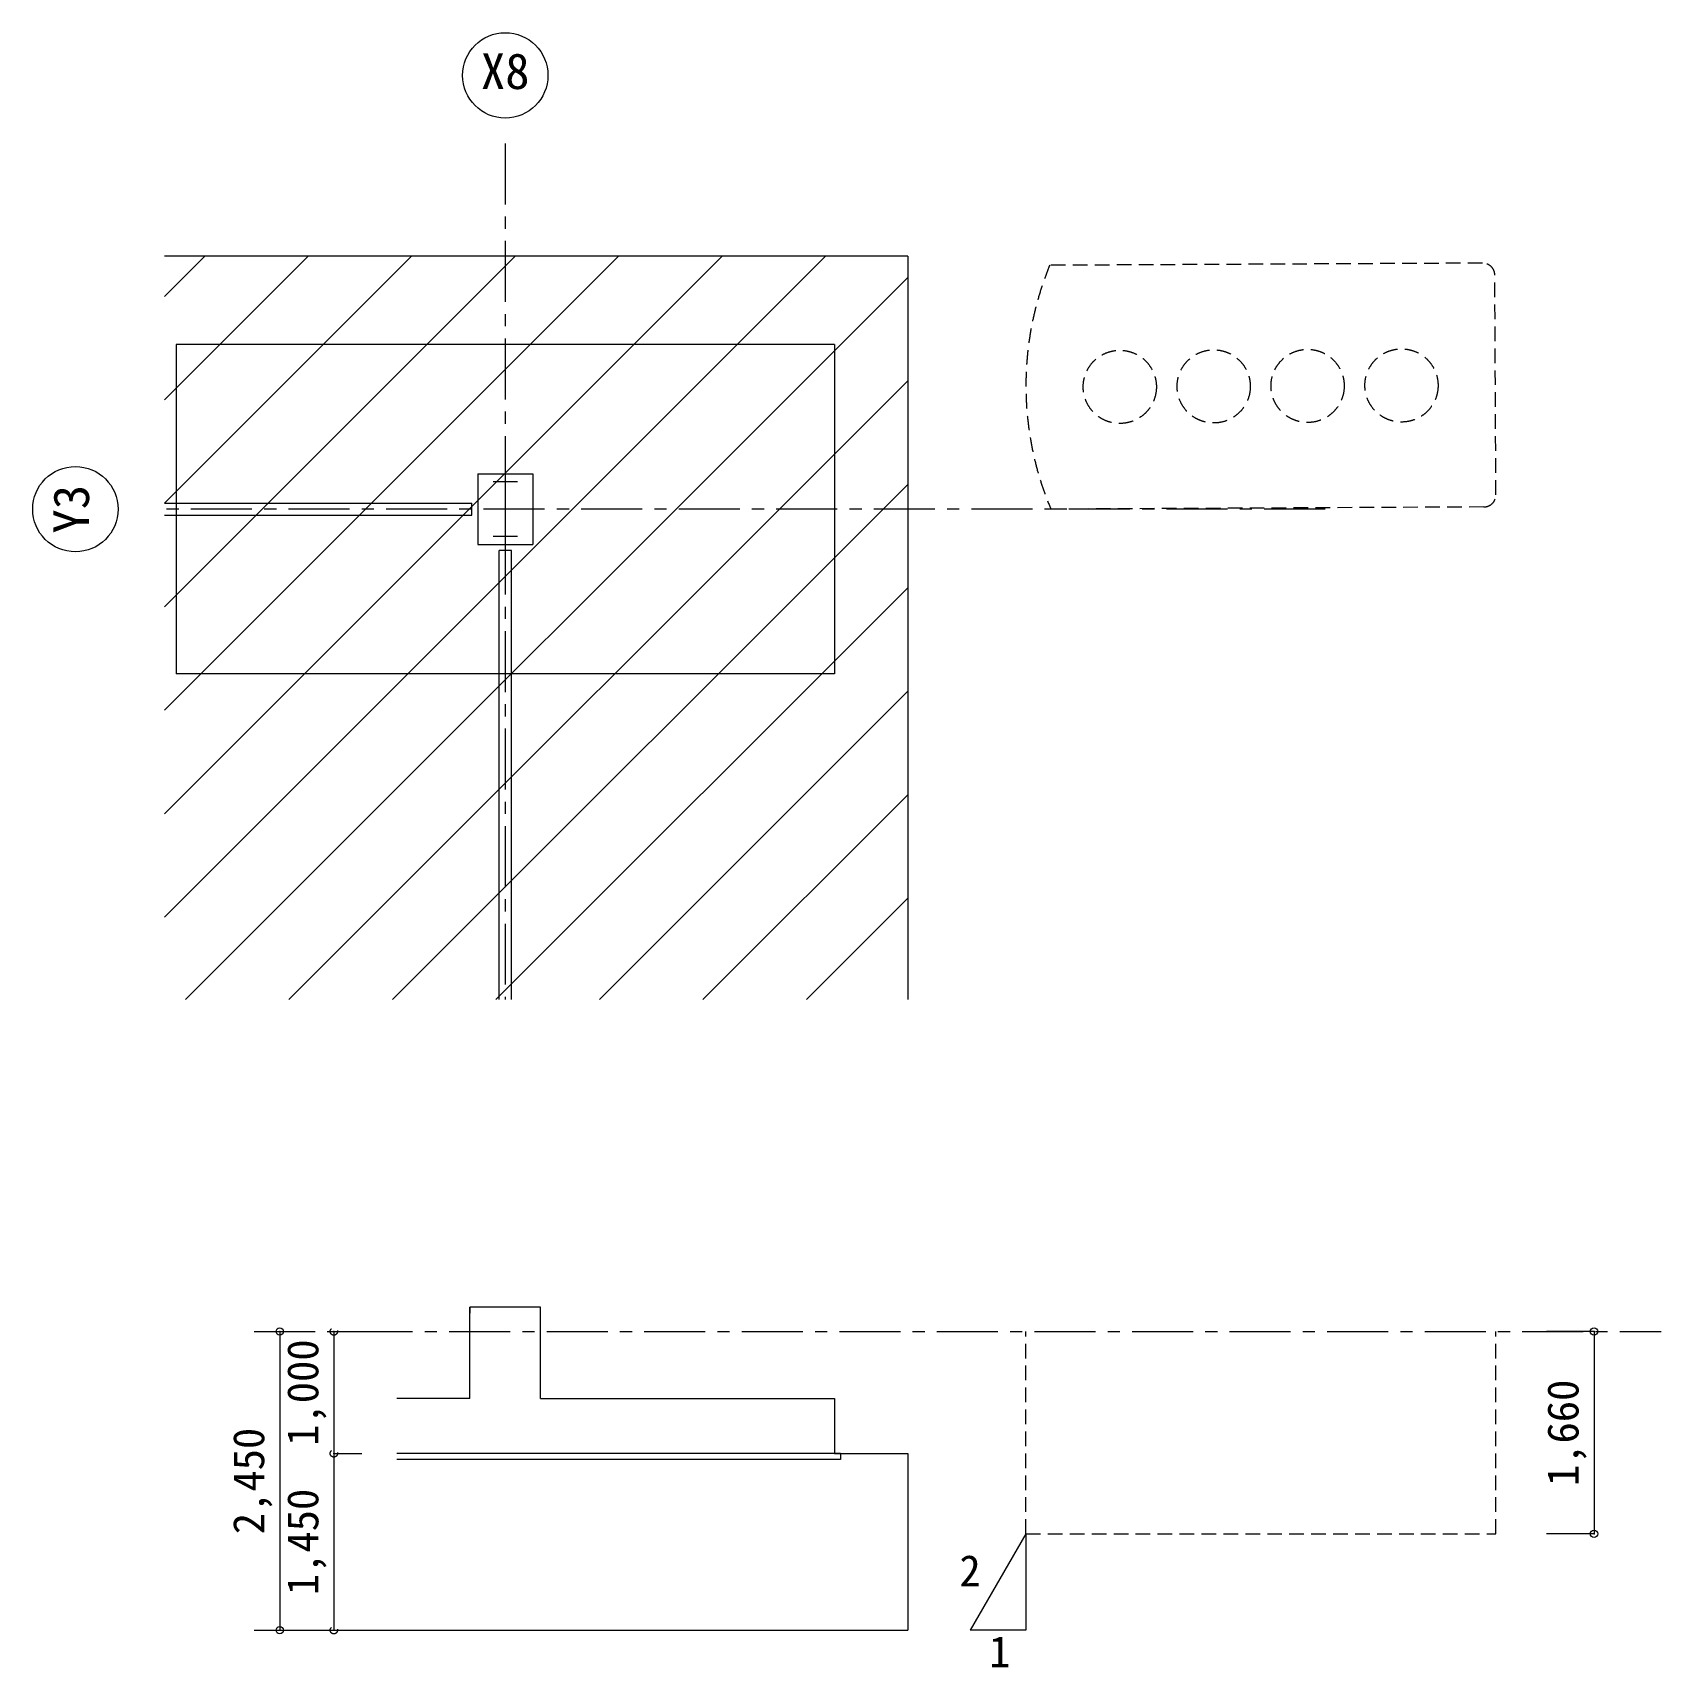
# Model space of a CAD drawing. Units: millimetres at full size, sheet at 1:100. Extents: x -86598 to 29917, y -21000 to 80716.
# Drawn here: x 14158 to 27514, y 34723 to 48130 of the extents above; entities that cross this region are included whole.
import ezdxf
from ezdxf.enums import TextEntityAlignment as Align

# ---------------------------------------------------------------- set-up
doc = ezdxf.new("R2010")
doc.units = ezdxf.units.MM
doc.header["$LTSCALE"] = 100
doc.header["$PDMODE"] = 32
doc.header["$PDSIZE"] = 60
doc.linetypes.add('CHAIN1', pattern=[8, 5, -1, 1, -1])
doc.linetypes.add('DASHED1', pattern=[1.8, 1.2, -0.6])
for name, color, linetype, lineweight in [('0-0_境界線', 4, 'Continuous', 5), ('0-1_', 4, 'Continuous', 5), ('0-2_', 4, 'Continuous', 5), ('0-3_', 2, 'Continuous', 18), ('0-8_雑１', 4, 'Continuous', 5), ('0-C_', 4, 'DASHED1', 5), ('0-F_通り芯', 7, 'Continuous', 5)]:
    doc.layers.add(name, color=color, linetype=linetype, lineweight=lineweight)
doc.styles.add('ＭＳ ゴシック', font='')
doc.styles.get('ＭＳ ゴシック').set_extended_font_data('MS Gothic')

msp = doc.modelspace()

# ---------------------------------------------------------------- texts
at = {"layer": '0-3_', "color": 7, "style": 'ＭＳ ゴシック'}
for s, p in [('1,660', (26911.9, 36209.4)), ('2,450', (16134, 35814.4))]:
    msp.add_text(s, height=256.6, rotation=90, dxfattribs=at).set_placement(p, align=Align.BOTTOM_LEFT)
for s, p in [('2', (21757.5, 35309.5)), ('1', (22001, 34645.7))]:
    msp.add_text(s, height=256.6, dxfattribs=at).set_placement(p, align=Align.BOTTOM_LEFT)
at = {"layer": '0-C_', "color": 7, "style": 'ＭＳ ゴシック'}
for s, p in [('1,000', (16577.8, 36539.4)), ('1,450', (16577.8, 35314.4))]:
    msp.add_text(s, height=256.6, rotation=90, dxfattribs=at).set_placement(p, align=Align.BOTTOM_LEFT)
at = {"layer": '0-F_通り芯', "style": 'ＭＳ ゴシック'}
msp.add_text('X8', height=293.3, dxfattribs=at).set_placement((17833.6, 47579.9), align=Align.BOTTOM_LEFT)
msp.add_text('Y3', height=293.3, rotation=90, dxfattribs=at).set_placement((14708.2, 44021.8), align=Align.BOTTOM_LEFT)

# ---------------------------------------------------------------- linework, layer by layer
at = {"layer": '0-0_境界線'}
for p, q in [((17808.6, 44511.8), (17808.6, 43931.8)), ((17808.6, 44511.8), (18258.6, 44511.8)), ((18133.6, 44446.8), (17933.6, 44446.8)), ((18033.6, 44446.8), (18033.6, 43996.8)), ((18258.6, 44511.8), (18258.6, 43931.8)), ((18133.6, 43996.8), (17933.6, 43996.8)), ((17808.6, 43931.8), (18258.6, 43931.8)), ((17743.6, 36926.9), (17743.6, 37676.9)), ((18323.6, 37676.9), (17743.6, 37676.9)), ((18323.6, 36926.9), (18323.6, 37676.9)), ((17743.6, 36926.9), (17145.2, 36926.9)), ((18323.6, 36926.9), (20733.6, 36926.9)), ((20733.6, 36926.9), (20733.6, 36476.9)), ((20783.6, 36476.9), (17145.2, 36476.9)), ((20783.6, 36476.9), (20783.6, 36426.9)), ((20783.6, 36426.9), (17145.2, 36426.9))]:
    msp.add_line(p, q, dxfattribs=at)
at = {"layer": '0-0_境界線', "linetype": 'DASHED1'}
msp.add_line((17743.6, 37676.9), (17743.6, 37626.9), dxfattribs=at)
at = {"layer": '0-1_'}
for p, q in [((20733.6, 45571.8), (20733.6, 42871.8)), ((20733.6, 42871.8), (15333.6, 42871.8))]:
    msp.add_line(p, q, dxfattribs=at)
msp.add_lwpolyline([(20733.6, 45571.8), (15333.6, 45571.8), (15333.6, 42871.8)], dxfattribs=at)
at = {"layer": '0-2_'}
for p, q in [((15238.5, 44271.8), (17758.6, 44271.8)), ((17758.6, 44171.8), (17758.6, 44271.8)), ((15238.5, 44171.8), (17758.6, 44171.8)), ((18083.6, 43881.8), (17983.6, 43881.8)), ((17983.6, 40200.1), (17983.6, 43881.8)), ((18083.6, 40200.1), (18083.6, 43881.8))]:
    msp.add_line(p, q, dxfattribs=at)
at = {"layer": '0-3_'}
for p, q in [((21333.6, 46296.8), (15238.5, 46296.8)), ((21333.6, 46296.8), (21333.6, 40200.1)), ((22303, 35816.9), (21846.9, 35026.9)), ((22303, 35816.9), (22303, 35026.9)), ((15973.6, 35026.9), (21333.6, 35026.9)), ((22303, 35026.9), (21846.9, 35026.9))]:
    msp.add_line(p, q, dxfattribs=at)
at = {"layer": '0-3_', "color": 4, "lineweight": 5}
for p, q in [((16184, 37476.9), (16184, 35026.9)), ((26961.9, 37476.9), (26572.7, 37476.9)), ((26961.9, 37476.9), (26961.9, 35816.9)), ((26961.9, 35816.9), (26572.7, 35816.9))]:
    msp.add_line(p, q, dxfattribs=at)
at = {"layer": '0-3_'}
msp.add_lwpolyline([(20733.6, 36476.9), (21333.6, 36476.9), (21333.6, 35026.9)], dxfattribs=at)
for p in [(16184, 37476.9), (26961.9, 37476.9), (26961.9, 35816.9), (16184, 35026.9)]:
    msp.add_point(p, dxfattribs=at)
at = {"layer": '0-8_雑１'}
for p, q in [((15238.5, 40875.7), (20659.6, 46296.8)), ((15238.5, 41724.2), (19811.1, 46296.8)), ((15238.5, 42572.7), (18962.6, 46296.8)), ((15238.5, 43421.2), (18114, 46296.8)), ((15238.5, 44269.8), (17265.5, 46296.8)), ((15238.5, 45118.3), (16417, 46296.8)), ((15238.5, 45966.8), (15568.5, 46296.8)), ((15411.4, 40200.1), (21333.6, 46122.2)), ((16260, 40200.1), (21333.6, 45273.7)), ((17108.5, 40200.1), (21333.6, 44425.2)), ((17957, 40200.1), (21333.6, 43576.7)), ((18805.6, 40200.1), (21333.6, 42728.1)), ((19654.1, 40200.1), (21333.6, 41879.6)), ((20502.6, 40200.1), (21333.6, 41031.1))]:
    msp.add_line(p, q, dxfattribs=at)
at = {"layer": '0-C_'}
for p, q in [((26048, 46239.7), (22498, 46222)), ((26157.5, 44340.3), (26148.5, 46140.3)), ((26058, 44239.8), (22508, 44222.1)), ((22303, 35816.9), (22303, 37476.9)), ((26157.5, 35816.9), (26157.5, 37476.9)), ((22303, 35816.9), (26157.5, 35816.9))]:
    msp.add_line(p, q, dxfattribs=at)
at = {"layer": '0-C_', "linetype": 'Continuous'}
for p, q in [((16627.8, 37476.9), (16858.4, 37476.9)), ((16627.8, 37476.9), (16627.8, 36476.9)), ((16627.8, 36476.9), (16858.4, 36476.9)), ((16627.8, 36476.9), (16627.8, 35026.9)), ((16627.8, 35026.9), (16858.4, 35026.9))]:
    msp.add_line(p, q, dxfattribs=at)
at = {"layer": '0-C_'}
for centre in [(23073, 45224.9), (23843, 45228.7), (24613, 45232.6), (25383, 45236.4)]:
    msp.add_circle(centre, 300, dxfattribs=at)
for centre, radius, start, end in [((24903, 45234), 2600, 157.66647, 202.90559), ((26048.5, 46139.8), 100, 0.28738, 90.28713), ((26057.5, 44339.8), 100, 270.28738, 0.28388)]:
    msp.add_arc(centre, radius, start, end, dxfattribs=at)
at = {"layer": '0-C_', "color": 2}
for p in [(16627.8, 37476.9), (16627.8, 36476.9), (16627.8, 35026.9)]:
    msp.add_point(p, dxfattribs=at)
at = {"layer": '0-F_通り芯', "color": 4, "linetype": 'CHAIN1'}
for p, q in [((18033.6, 47221.8), (18033.6, 40200.1)), ((24756.3, 44221.8), (15238.5, 44221.8)), ((15973.6, 37476.9), (27513.6, 37476.9))]:
    msp.add_line(p, q, dxfattribs=at)
at = {"layer": '0-F_通り芯', "color": 3, "lineweight": 13}
for centre in [(18033.6, 47779.9), (14508.2, 44221.8)]:
    msp.add_circle(centre, 350, dxfattribs=at)

msp.set_redraw_order([(e.dxf.handle, doc.entitydb.next_handle()) for e in msp.query("TEXT MTEXT ATTDEF DIMENSION ARC_DIMENSION")])  # texts and dimensions are drawn at this point

doc.saveas('drawing.dxf')
